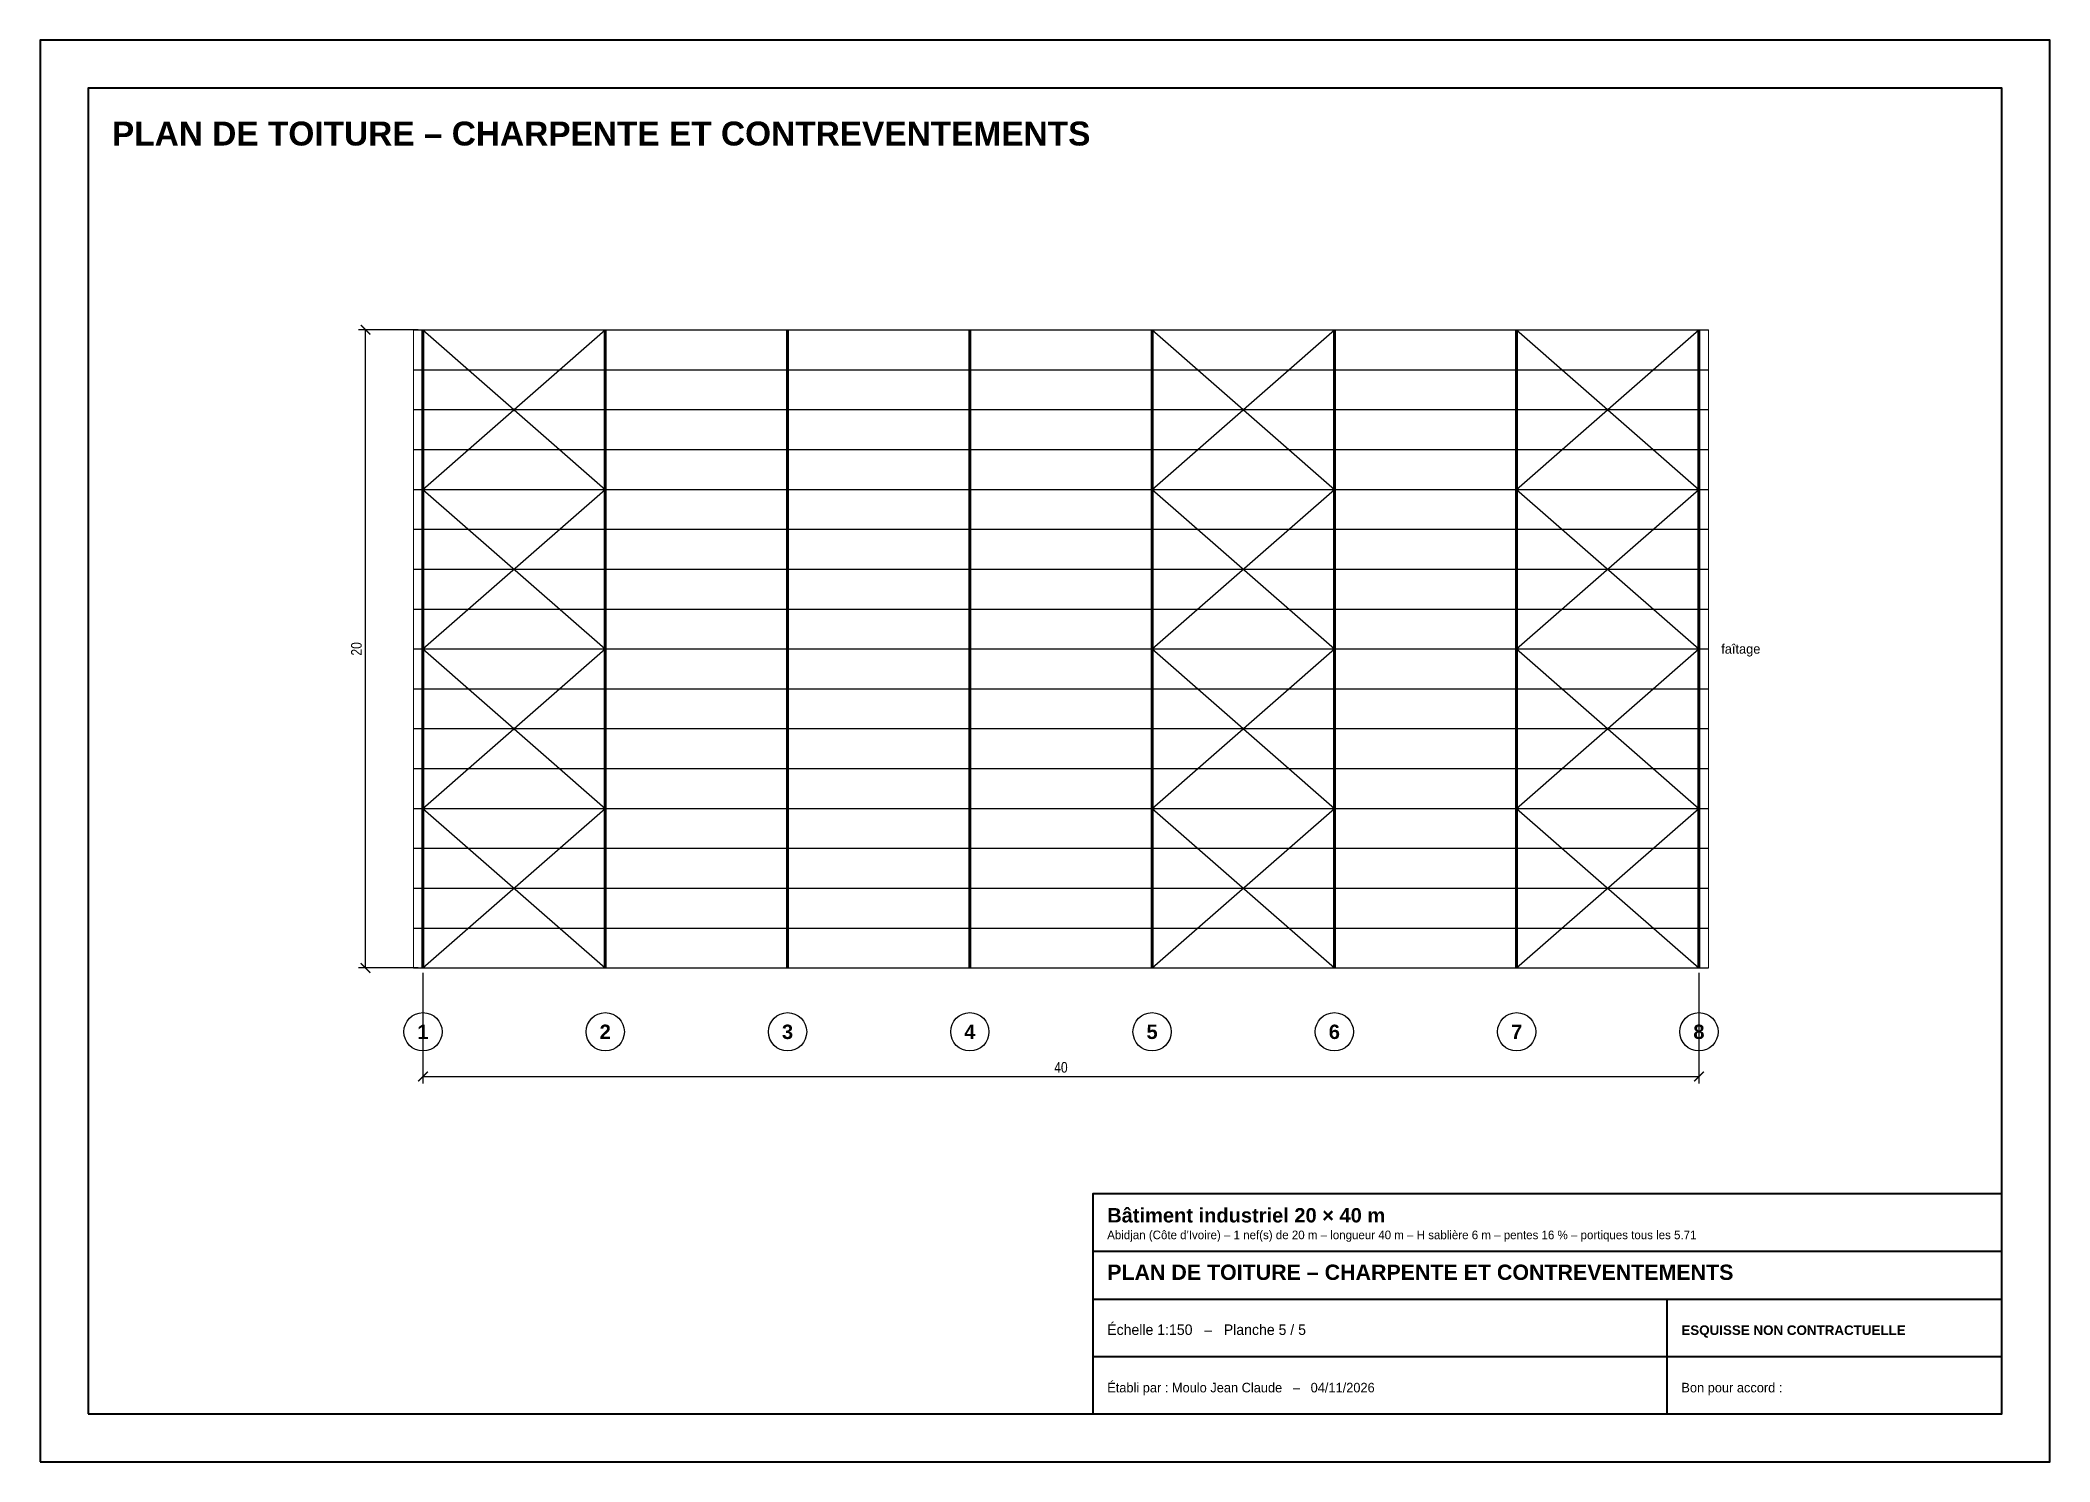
# Model space of a CAD drawing. Header units: metres. Extents: x 0 to 274, y 0 to 45.
# Drawn here: x 211.5 to 274.5, y 0 to 44.5 of the extents above; entities that cross this region are included whole.
import ezdxf
from ezdxf.enums import TextEntityAlignment as Align

# ---------------------------------------------------------------- set-up
doc = ezdxf.new("R2010")
doc.units = ezdxf.units.M
doc.linetypes.add('DASHDOT', pattern=[3.556, 2.54, -0.508, 0, -0.508])
for name, color, linetype, lineweight in [('AXES', 8, 'DASHDOT', 18), ('CARTOUCHE', 7, 'Continuous', 35), ('CHARPENTE', 5, 'Continuous', 50), ('CHARPENTE_SECOND', 4, 'Continuous', 25), ('CONTREVENTEMENT', 30, 'Continuous', 25), ('COTES', 7, 'Continuous', 18), ('REPERES', 7, 'Continuous', 25), ('TEXTE', 7, 'Continuous', 18)]:
    doc.layers.add(name, color=color, linetype=linetype, lineweight=lineweight)
doc.styles.add('GRAS', font='arialbd.ttf')
doc.styles.add('OpenSansCondensed-Light', font='OpenSansCondensed-Light.ttf')
doc.dimstyles.new('COTES_150', dxfattribs={"dimtxt": 0.33, "dimasz": 0.3, "dimexe": 0.225, "dimexo": 0.15, "dimgap": 0.12, "dimtad": 1, "dimzin": 12, "dimtxsty": 'OpenSansCondensed-Light', "dimblk": 'ARCHTICK', "dimcen": 2.5, "dimazin": 3, "dimtfac": 0.5, "dimtmove": 2, "dimatfit": 3})

msp = doc.modelspace()

# ---------------------------------------------------------------- texts
at = {"layer": 'REPERES', "style": 'GRAS'}
for s, p in [('1', (223.5, 13.475)), ('2', (229.214, 13.475)), ('3', (234.929, 13.475)), ('4', (240.643, 13.475)), ('5', (246.357, 13.475)), ('6', (252.071, 13.475)), ('7', (257.786, 13.475)), ('8', (263.5, 13.475))]:
    msp.add_text(s, height=0.45, dxfattribs=at).set_placement(p, align=Align.MIDDLE_CENTER)
at = {"layer": 'TEXTE', "style": 'GRAS'}
for s, height, p in [('PLAN DE TOITURE – CHARPENTE ET CONTREVENTEMENTS', 0.75, (213.75, 41.25)), ('Bâtiment industriel 20 × 40 m', 0.45, (244.95, 7.5)), ('PLAN DE TOITURE – CHARPENTE ET CONTREVENTEMENTS', 0.48, (244.95, 5.7)), ('ESQUISSE NON CONTRACTUELLE', 0.3, (262.95, 3.975))]:
    msp.add_text(s, height=height, dxfattribs=at).set_placement(p)
at = {"layer": 'TEXTE'}
msp.add_text('faîtage', height=0.3, dxfattribs=at).set_placement((264.2, 25.475), align=Align.MIDDLE_LEFT)
for s, height, p in [("Abidjan (Côte d'Ivoire) – 1 nef(s) de 20 m – longueur 40 m – H sablière 6 m – pentes 16 % – portiques tous les 5.71 ", 0.27, (244.95, 6.975)), ('Échelle 1:150   –   Planche 5 / 5', 0.33, (244.95, 3.975)), ('Établi par : Moulo Jean Claude   –   04/11/2026', 0.3, (244.95, 2.175)), ('Bon pour accord :', 0.3, (262.95, 2.175))]:
    msp.add_text(s, height=height, dxfattribs=at).set_placement(p)

# ---------------------------------------------------------------- blocks, each defined once
blk = doc.blocks.new('_ARCHTICK')
at = {"color": 0, "linetype": 'BYBLOCK', "const_width": 0.15}
blk.add_lwpolyline([(-0.5, -0.5), (0.5, 0.5)], dxfattribs=at)

# ---------------------------------------------------------------- dimensions: what is measured, and where the dimension line sits
at = {"layer": 'COTES'}
msp.add_linear_dim(base=(221.7, 15.475), p1=(223.5, 15.475), p2=(223.5, 35.475), angle=90, dimstyle='COTES_150', dxfattribs=at).render()
msp.add_linear_dim(base=(223.5, 12.075), p1=(223.5, 15.475), p2=(263.5, 15.475), dimstyle='COTES_150', dxfattribs=at).render()

# ---------------------------------------------------------------- linework, layer by layer
at = {"layer": 'AXES'}
msp.add_line((223.2, 25.475), (263.8, 25.475), dxfattribs=at)
at = {"layer": 'CARTOUCHE'}
for p, q in [((244.5, 6.6), (273, 6.6)), ((244.5, 5.1), (273, 5.1)), ((262.5, 1.5), (262.5, 5.1)), ((244.5, 3.3), (273, 3.3))]:
    msp.add_line(p, q, dxfattribs=at)
for points in [[(211.5, 0), (274.5, 0), (274.5, 44.55), (211.5, 44.55)], [(213, 1.5), (273, 1.5), (273, 43.05), (213, 43.05)], [(244.5, 1.5), (273, 1.5), (273, 8.4), (244.5, 8.4)]]:
    msp.add_lwpolyline(points, close=True, dxfattribs=at)
at = {"layer": 'CHARPENTE'}
for p, q in [((223.5, 15.475), (223.5, 35.475)), ((229.214, 15.475), (229.214, 35.475)), ((234.929, 15.475), (234.929, 35.475)), ((240.643, 15.475), (240.643, 35.475)), ((246.357, 15.475), (246.357, 35.475)), ((252.071, 15.475), (252.071, 35.475)), ((257.786, 15.475), (257.786, 35.475)), ((263.5, 15.475), (263.5, 35.475))]:
    msp.add_line(p, q, dxfattribs=at)
at = {"layer": 'CHARPENTE_SECOND'}
for p, q in [((223.2, 35.475), (263.8, 35.475)), ((223.2, 34.225), (263.8, 34.225)), ((223.2, 32.975), (263.8, 32.975)), ((223.2, 31.725), (263.8, 31.725)), ((223.2, 30.475), (263.8, 30.475)), ((223.2, 29.225), (263.8, 29.225)), ((223.2, 27.975), (263.8, 27.975)), ((223.2, 26.725), (263.8, 26.725)), ((223.2, 25.475), (263.8, 25.475)), ((223.2, 25.475), (263.8, 25.475)), ((223.2, 24.225), (263.8, 24.225)), ((223.2, 22.975), (263.8, 22.975)), ((223.2, 21.725), (263.8, 21.725)), ((223.2, 20.475), (263.8, 20.475)), ((223.2, 19.225), (263.8, 19.225)), ((223.2, 17.975), (263.8, 17.975)), ((223.2, 16.725), (263.8, 16.725)), ((223.2, 15.475), (263.8, 15.475))]:
    msp.add_line(p, q, dxfattribs=at)
at = {"layer": 'CONTREVENTEMENT'}
for p, q in [((223.5, 30.475), (229.214, 35.475)), ((223.5, 35.475), (229.214, 30.475)), ((246.357, 30.475), (252.071, 35.475)), ((246.357, 35.475), (252.071, 30.475)), ((257.786, 30.475), (263.5, 35.475)), ((257.786, 35.475), (263.5, 30.475)), ((223.5, 25.475), (229.214, 30.475)), ((223.5, 30.475), (229.214, 25.475)), ((246.357, 25.475), (252.071, 30.475)), ((246.357, 30.475), (252.071, 25.475)), ((257.786, 25.475), (263.5, 30.475)), ((257.786, 30.475), (263.5, 25.475)), ((223.5, 20.475), (229.214, 25.475)), ((223.5, 25.475), (229.214, 20.475)), ((246.357, 20.475), (252.071, 25.475)), ((246.357, 25.475), (252.071, 20.475)), ((257.786, 20.475), (263.5, 25.475)), ((257.786, 25.475), (263.5, 20.475)), ((223.5, 15.475), (229.214, 20.475)), ((223.5, 20.475), (229.214, 15.475)), ((246.357, 15.475), (252.071, 20.475)), ((246.357, 20.475), (252.071, 15.475)), ((257.786, 15.475), (263.5, 20.475)), ((257.786, 20.475), (263.5, 15.475))]:
    msp.add_line(p, q, dxfattribs=at)
at = {"layer": 'REPERES'}
for centre in [(223.5, 13.475), (229.214, 13.475), (234.929, 13.475), (240.643, 13.475), (246.357, 13.475), (252.071, 13.475), (257.786, 13.475), (263.5, 13.475)]:
    msp.add_circle(centre, 0.6, dxfattribs=at)
at = {"layer": 'TEXTE'}
msp.add_lwpolyline([(223.2, 15.475), (263.8, 15.475), (263.8, 35.475), (223.2, 35.475)], close=True, dxfattribs=at)

msp.set_redraw_order([(e.dxf.handle, doc.entitydb.next_handle()) for e in msp.query("TEXT MTEXT ATTDEF DIMENSION ARC_DIMENSION")])  # texts and dimensions are drawn at this point

doc.saveas('drawing.dxf')
